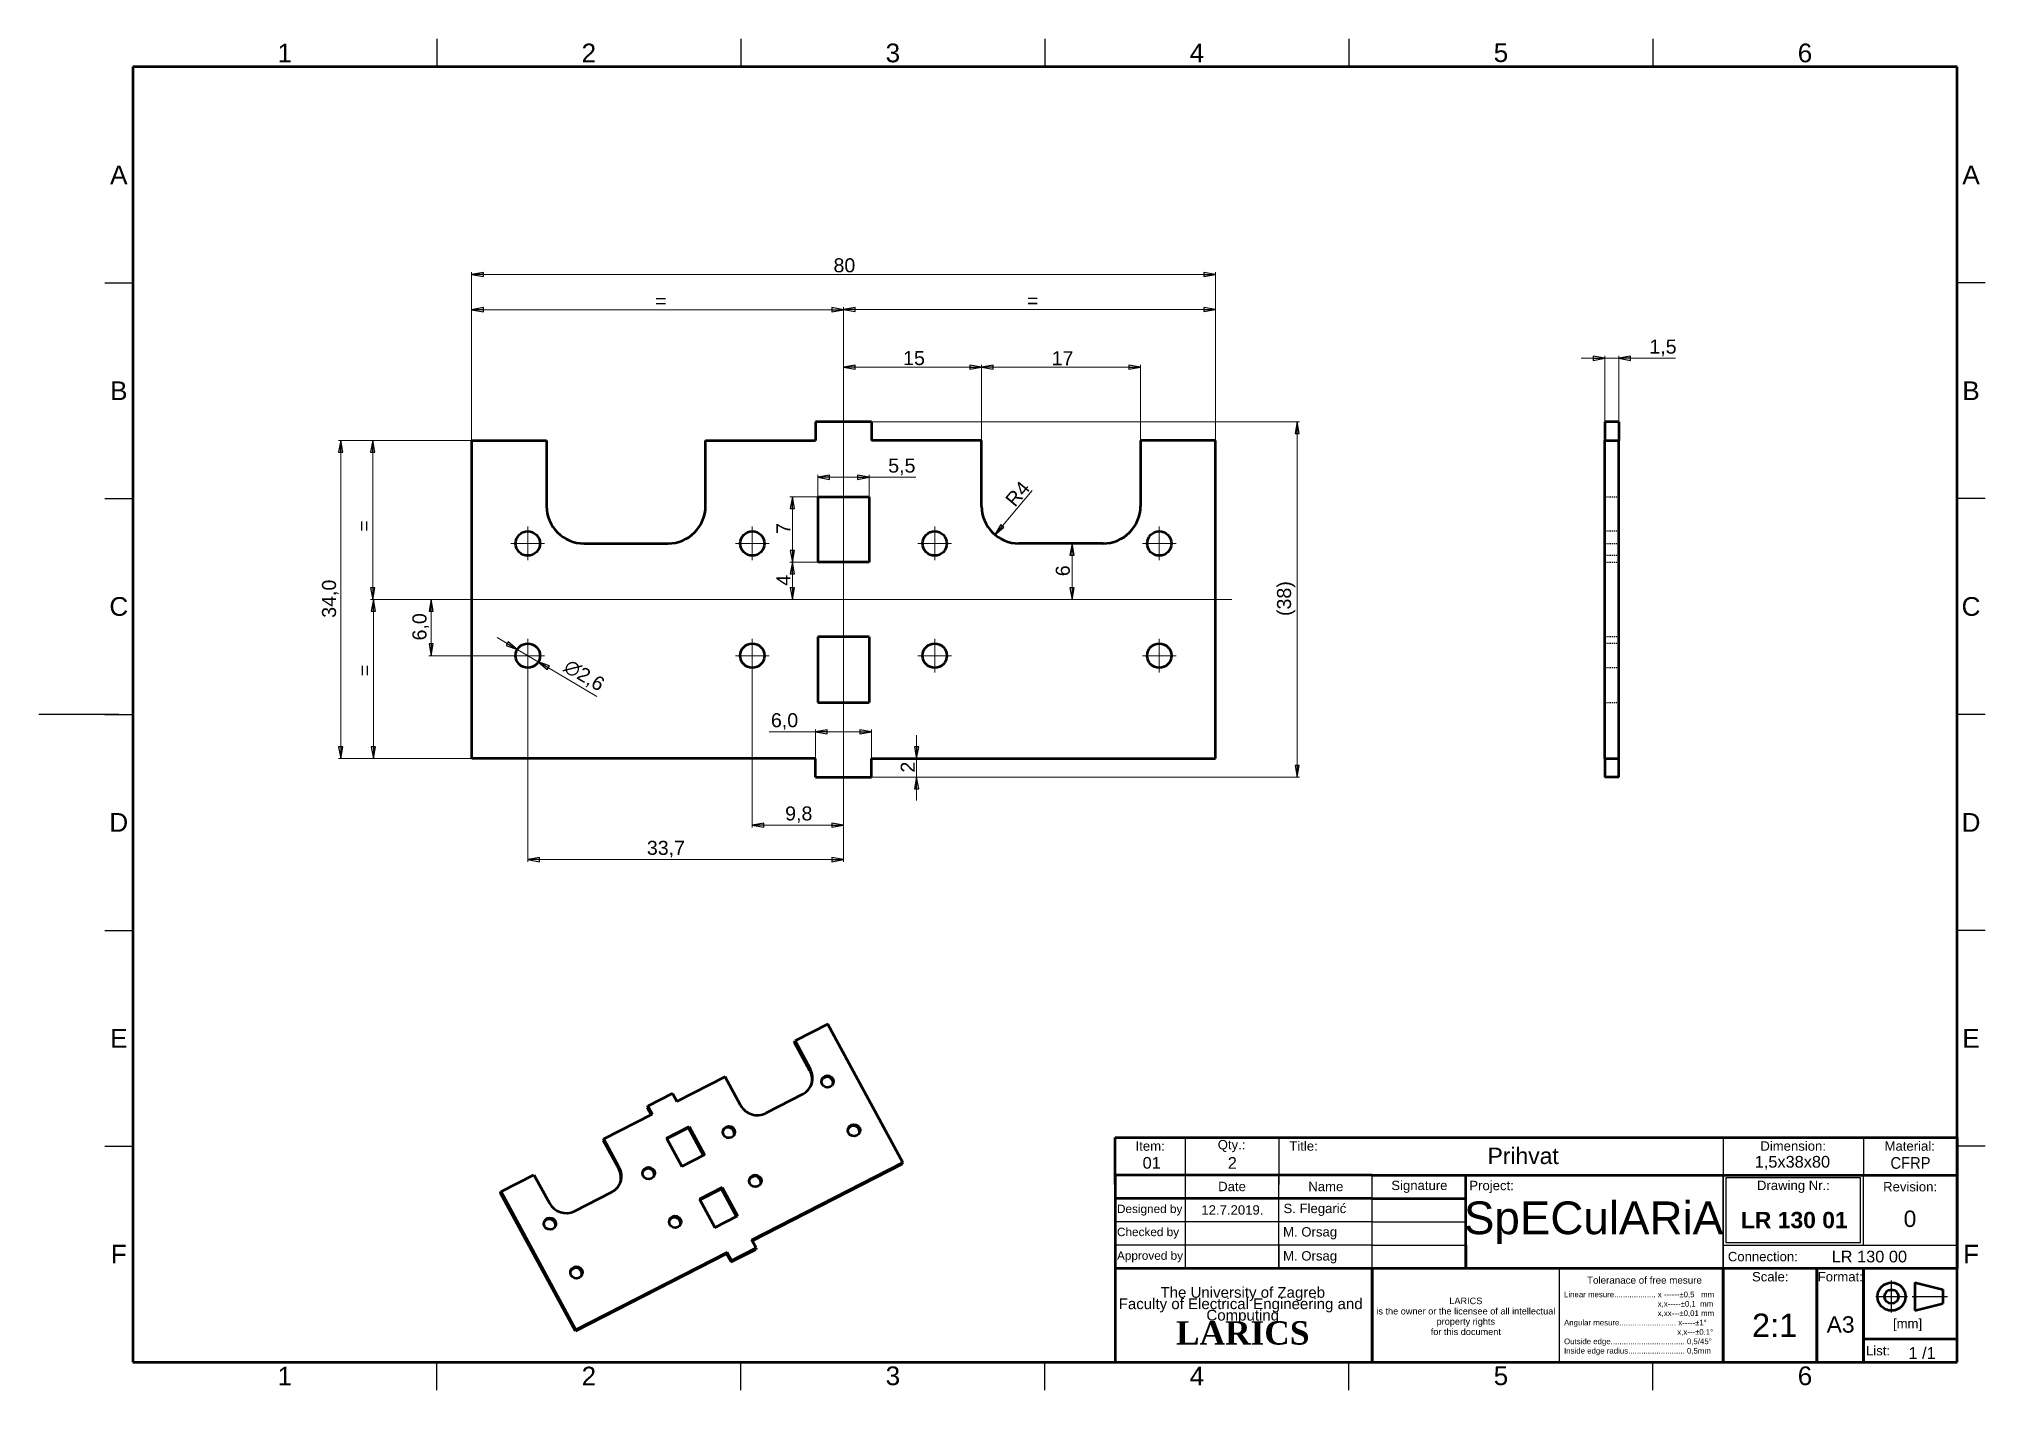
# Model space of a CAD drawing. Header units: millimetres. Extents: x 0 to 208, y 2 to 146.
import ezdxf
from ezdxf.enums import TextEntityAlignment as Align

# ---------------------------------------------------------------- set-up
doc = ezdxf.new("R2010")
doc.units = ezdxf.units.MM
doc.header["$LTSCALE"] = 0.5
doc.linetypes.add('CHAIN', pattern=[0.3543, 0.2362, -0.0295, 0.0591, -0.0295])
doc.linetypes.add('DASHED', pattern=[0.2068, 0.1655, -0.0413])
for name, color, linetype, lineweight in [('Center Mark(INTECO)', 7, 'CHAIN', 18), ('Centerline(INTECO)', 7, 'CHAIN', 18), ('Dimensions(INTECO)', 7, 'Continuous', 25), ('Hidden Edges(INTECO)', 7, 'DASHED', 25), ('Sketch Geometry(INTECO)', 7, 'Continuous', 50), ('Symbols(INTECO)', 7, 'Continuous', 18)]:
    doc.layers.add(name, color=color, linetype=linetype, lineweight=lineweight)
doc.layers.add('Visible Edges(INTECO)', color=7, linetype='Continuous', lineweight=50, true_color=0x262659)
doc.styles.add('Current-ISO-INTECO', font='arial.ttf')
doc.styles.add('Current-ISO-INTECODimensionsText', font='arial.ttf')
doc.styles.add('Text Style101', font='arial.ttf')
doc.styles.add('Text Style102', font='arialbd.ttf')
doc.styles.add('Text Style108', font='arial.ttf', dxfattribs={"width": 0.9})
doc.styles.add('Text Style40', font='arial.ttf')
doc.styles.add('Text Style77', font='arial.ttf')
doc.styles.add('Text Style81', font='arial.ttf')
doc.dimstyles.new('ISO - INTECO', dxfattribs={"dimscale": 0.5, "dimtxt": 3, "dimasz": 2.5, "dimexe": 0.5, "dimexo": 0, "dimgap": 0.4, "dimtad": 1, "dimrnd": 1e-08, "dimzin": 0, "dimtxsty": 'Current-ISO-INTECODimensionsText', "dimblk": 'Filled-3', "dimcen": 0.09, "dimdle": 7, "dimclrd": 7, "dimclre": 7, "dimclrt": 7, "dimadec": 1, "dimazin": 0, "dimtfac": 0.666667, "dimtmove": 0, "dimatfit": 3, "dimfxl": 1, "dimtolj": 1, "dimlwd": 15, "dimlwe": 15, "dimarcsym": 0})

msp = doc.modelspace()

# ---------------------------------------------------------------- blocks, each defined once
blk = doc.blocks.new('Borders INTECO Okvir')
at = {"layer": 'Sketch Geometry(INTECO)', "lineweight": 25}
for p, q in [((85, 293), (85, 287)), ((150, 293), (150, 287)), ((215, 293), (215, 287)), ((280, 293), (280, 287)), ((345, 293), (345, 287)), ((14, 240.83), (20, 240.83)), ((416, 240.83), (410, 240.83)), ((14, 194.67), (20, 194.67)), ((416, 194.67), (410, 194.67)), ((17, 148.5), (-0.07, 148.5)), ((14, 148.5), (20, 148.5)), ((416, 148.5), (410, 148.5)), ((14, 102.33), (20, 102.33)), ((416, 102.33), (410, 102.33)), ((14, 56.17), (20, 56.17)), ((416, 56.17), (410, 56.17)), ((85, 4), (85, 10)), ((150, 4), (150, 10)), ((215, 4), (215, 10)), ((280, 4), (280, 10)), ((345, 4), (345, 10))]:
    blk.add_line(p, q, dxfattribs=at)
at = {"layer": 'Sketch Geometry(INTECO)'}
for p, q in [((410, 287), (20, 287)), ((20, 287), (20, 10)), ((410, 10), (410, 287)), ((20, 10), (410, 10))]:
    blk.add_line(p, q, dxfattribs=at)
at = {"layer": 'Symbols(INTECO)', "color": 7, "char_height": 4, "style": 'Current-ISO-INTECO'}
for s, insert, attachment_point in [('\\fArial|b0|i0;\\H4.0000;1', (52.5, 292), 2), ('\\fArial|b0|i0;\\H4.0000;2', (117.5, 292), 2), ('\\fArial|b0|i0;\\H4.0000;3', (182.5, 292), 2), ('\\fArial|b0|i0;\\H4.0000;4', (247.5, 292), 2), ('\\fArial|b0|i0;\\H4.0000;5', (312.5, 292.05), 2), ('\\fArial|b0|i0;\\H4.0000;6', (377.5, 292), 2), ('\\fArial|b0|i0;\\H4.0000;A', (17, 263.92), 5), ('\\fArial|b0|i0;\\H4.0000;A', (413, 263.92), 5), ('\\fArial|b0|i0;\\H4.0000;B', (17, 217.75), 5), ('\\fArial|b0|i0;\\H4.0000;B', (413, 217.75), 5), ('\\fArial|b0|i0;\\H4.0000;C', (17, 171.58), 5), ('\\fArial|b0|i0;\\H4.0000;C', (413, 171.58), 5), ('\\fArial|b0|i0;\\H4.0000;D', (17, 125.42), 5), ('\\fArial|b0|i0;\\H4.0000;D', (413, 125.42), 5), ('\\fArial|b0|i0;\\H4.0000;E', (17, 79.25), 5), ('\\fArial|b0|i0;\\H4.0000;E', (413, 79.25), 5), ('\\fArial|b0|i0;\\H4.0000;F', (17, 33.08), 5), ('\\fArial|b0|i0;\\H4.0000;F', (413, 33.08), 5), ('\\fArial|b0|i0;\\H4.0000;1', (52.5, 5), 8), ('\\fArial|b0|i0;\\H4.0000;2', (117.5, 5), 8), ('\\fArial|b0|i0;\\H4.0000;3', (182.5, 5), 8), ('\\fArial|b0|i0;\\H4.0000;4', (247.5, 5), 8), ('\\fArial|b0|i0;\\H4.0000;5', (312.5, 5), 8), ('\\fArial|b0|i0;\\H4.0000;6', (377.5, 5), 8)]:
    blk.add_mtext(s, dxfattribs=dict(at, insert=insert, attachment_point=attachment_point))
blk = doc.blocks.new('Title Blocks LARICS Radionicka EN')
at = {"layer": 'Sketch Geometry(INTECO)'}
for p, q in [((9.74, 57.81), (9.74, 67.81)), ((9.74, 67.81), (24.74, 67.81)), ((24.74, 67.81), (44.74, 67.81)), ((44.74, 67.81), (139.74, 67.81)), ((139.74, 67.81), (169.74, 67.81)), ((169.74, 67.81), (189.74, 67.81)), ((189.74, 67.81), (189.74, 59.81)), ((9.74, 59.81), (9.74, 54.81)), ((24.74, 59.81), (9.74, 59.81)), ((44.74, 59.81), (24.74, 59.81)), ((64.74, 59.81), (44.74, 59.81)), ((64.74, 59.81), (84.74, 59.81)), ((84.74, 39.81), (84.74, 59.81)), ((84.74, 59.81), (139.74, 59.81)), ((139.74, 59.81), (189.74, 59.81)), ((189.74, 59.81), (189.74, 39.81)), ((9.74, 54.81), (9.74, 49.81)), ((24.74, 54.81), (9.74, 54.81)), ((44.74, 54.81), (24.74, 54.81)), ((64.74, 54.81), (44.74, 54.81)), ((64.74, 54.81), (84.74, 54.81)), ((9.74, 49.81), (9.74, 44.81)), ((9.74, 44.81), (9.74, 39.81)), ((84.74, 44.81), (84.74, 39.81)), ((64.74, 39.81), (9.74, 39.81)), ((9.74, 39.81), (9.74, 19.81)), ((64.74, 19.81), (64.74, 39.81)), ((139.74, 39.81), (64.74, 39.81)), ((64.74, 39.81), (64.74, 19.81)), ((139.74, 39.81), (84.74, 39.81)), ((139.74, 19.81), (139.74, 39.81)), ((159.74, 39.81), (139.74, 39.81)), ((139.74, 39.81), (139.74, 19.81)), ((189.74, 39.81), (139.74, 39.81)), ((159.74, 19.81), (159.74, 39.81)), ((169.74, 39.81), (159.74, 39.81)), ((159.74, 39.81), (159.74, 19.81)), ((169.74, 19.81), (169.74, 39.81)), ((189.74, 39.81), (169.74, 39.81)), ((169.74, 39.81), (169.74, 19.81)), ((189.74, 19.81), (189.74, 39.81)), ((180.74, 36.81), (180.74, 30.81)), ((180.74, 36.81), (186.74, 35.31)), ((186.74, 35.31), (186.74, 32.31)), ((180.74, 30.81), (186.74, 32.31)), ((169.74, 24.81), (189.74, 24.81)), ((9.74, 19.81), (64.74, 19.81)), ((64.74, 19.81), (139.74, 19.81)), ((139.74, 19.81), (159.74, 19.81)), ((159.74, 19.81), (169.74, 19.81)), ((169.74, 19.81), (189.74, 19.81))]:
    blk.add_line(p, q, dxfattribs=at)
at = {"layer": 'Sketch Geometry(INTECO)', "lineweight": 25}
for p, q in [((24.74, 67.81), (24.74, 57.8)), ((44.74, 67.81), (44.74, 57.8)), ((139.74, 67.81), (139.74, 59.81)), ((169.74, 67.81), (169.74, 59.81)), ((24.74, 59.81), (24.74, 54.81)), ((44.74, 54.81), (44.74, 59.81)), ((64.74, 54.81), (64.74, 59.81)), ((139.74, 59.81), (139.74, 39.81)), ((139.74, 39.81), (139.74, 59.81)), ((169.14, 59.21), (140.34, 59.21)), ((140.34, 59.21), (140.34, 45.41)), ((169.14, 45.41), (169.14, 59.21)), ((169.74, 44.81), (169.74, 59.81)), ((24.74, 54.81), (24.74, 49.81)), ((44.74, 49.81), (44.74, 54.81)), ((64.74, 49.81), (64.74, 54.81)), ((24.74, 49.81), (9.74, 49.81)), ((24.74, 49.81), (24.74, 44.81)), ((44.74, 49.81), (24.74, 49.81)), ((44.74, 44.81), (44.74, 49.81)), ((64.74, 49.81), (44.74, 49.81)), ((64.74, 44.81), (64.74, 49.81)), ((64.74, 49.81), (84.74, 49.81)), ((24.74, 44.81), (9.74, 44.81)), ((44.74, 44.81), (24.74, 44.81)), ((24.74, 44.81), (24.74, 39.81)), ((44.74, 39.81), (44.74, 44.81)), ((64.74, 44.81), (44.74, 44.81)), ((44.74, 44.81), (44.74, 39.81)), ((64.74, 39.81), (64.74, 44.81)), ((64.74, 44.81), (84.74, 44.81)), ((139.74, 44.81), (189.74, 44.81)), ((140.34, 45.41), (169.14, 45.41)), ((104.74, 19.81), (104.74, 39.81))]:
    blk.add_line(p, q, dxfattribs=at)
at = {"layer": 'Sketch Geometry(INTECO)', "linetype": 'Continuous', "lineweight": 25}
for p, q in [((172.36, 33.81), (179.15, 33.81)), ((175.74, 30.4), (175.74, 37.25)), ((180.18, 33.81), (187.72, 33.81))]:
    blk.add_line(p, q, dxfattribs=at)
at = {"layer": 'Sketch Geometry(INTECO)'}
for radius in [3, 1.5]:
    blk.add_circle((175.74, 33.81), radius, dxfattribs=at)
at = {"layer": 'Symbols(INTECO)', "color": 7, "style": 'Current-ISO-INTECO'}
for s, insert, char_height, width, attachment_point in [('Item:', (17.24, 66), 2.007, 15.1495, 5), ('Qty.:', (34.65, 66), 2.007, 19.3631, 5), ('Dimension:', (154.71, 66), 2.007, 28.4296, 5), ('Material:', (179.63, 66), 2.007, 18.4679, 5), ('Date', (34.75, 57.35), 2.007, 20.0481, 5), ('Name', (54.8, 57.35), 2.007, 20.0481, 5), ('Signature', (74.8, 57.3), 2.007, 20.1445, 5), ('Project:', (85.48, 57.27), 2.007, 16.0912, 4), ('Drawing Nr.:', (154.77, 57.3), 2.0066, 29.9734, 5), ('Revision:', (179.71, 57.3), 2.007, 19.8632, 5), ('\\fArial|b0|i0;\\H1.8000;Designed by', (10.15, 52.31), 1.8, 14.8433, 4), ('\\fArial|b0|i0;\\H1.8000;Checked by', (10.15, 47.37), 1.8, 14.8433, 4), ('\\fArial|b0|i0;\\H1.8000;Approved by', (10.15, 42.31), 1.8, 14.8433, 4), ('Connection:', (140.75, 42.36), 2.0066, 16.7091, 4), ('\\fArial|b0|i0;\\H1.5000;Toleranace of free mesure', (122.92, 37.31), 1.5, 44.5938, 5), ('Scale:', (149.81, 39.07), 2.007, 19.68, 2), ('Format:', (164.79, 39.07), 2.007, 9.8587, 2), ('[mm]', (176.05, 29.06), 2.007, 6.2278, 1), ('List:', (170.28, 22.23), 2.007, 5.4215, 4)]:
    blk.add_mtext(s, dxfattribs=dict(at, insert=insert, char_height=char_height, width=width, attachment_point=attachment_point))
at = {"layer": 'Symbols(INTECO)', "color": 7, "insert": (50.03, 66), "char_height": 2.007, "attachment_point": 5, "style": 'Current-ISO-INTECO'}
blk.add_mtext('Title:', dxfattribs=at)
at = {"layer": 'Symbols(INTECO)', "color": 7, "style": 'Current-ISO-INTECO'}
for s, insert, char_height, width, attachment_point, line_spacing_factor in [('{\\H1.14622x;The University of Zagreb\\PFaculty of Electrical Engineering and \\H1.56004x; \\H0.64101x;Computing\\H1.639x; \\H0.66318x;\\P\\fGeorgia|b1|i0|c0|p18;\\H2x;LARICS\\H1.30482x; }', (37.04, 29.67), 2.0066, 54.7763, 5, 0.635947), ('\\fArial|b0|i0;\\H1.4000;LARICS\\Pis the owner or the licensee of all intellectual property rights\\Pfor this document', (84.73, 29.58), 1.4, 40.0328, 5, 0.944222), ('\\fArial|b0|i0;\\H1.2000;Linear mesure................... x ------\\fAIGDT|b0|i0;\\H1.2000;`\\fArial|b0|i0;\\H1.2000;0,5   mm\\P                                           x,x-----\\fAIGDT|b0|i0;\\H1.2000;`\\fArial|b0|i0;\\H1.2000;0,1  mm\\P                                           x,xx---\\fAIGDT|b0|i0;\\H1.2000;`\\fArial|b0|i0;\\H1.2000;0,01 mm\\PAngular mesure.......................... x-----\\fAIGDT|b0|i0;\\H1.2000;`\\fArial|b0|i0;\\H1.2000;1\\fAIGDT|b0|i0;\\H1.2000;~\\P\\fArial|b0|i0;\\H1.2000;                                                    x,x---\\fAIGDT|b0|i0;\\H1.2000;`\\fArial|b0|i0;\\H1.2000;0.1\\fAIGDT|b0|i0;\\H1.2000;~\\P\\fArial|b0|i0;\\H1.2000;Outside edge.................................. 0,5/45\\fAIGDT|b0|i0;\\H1.2000;~\\P\\fArial|b0|i0;\\H1.2000;Inside edge radius.......................... 0,5mm', (105.73, 28.07), 1.2, 34.7556, 4, 1.0033), ('\\fArial|b0|i0;\\H2.5000;1 /1 ', (182.27, 21.73), 2.5, 16.21, 5, 0.708166)]:
    blk.add_mtext(s, dxfattribs=dict(at, insert=insert, char_height=char_height, width=width, attachment_point=attachment_point, line_spacing_factor=line_spacing_factor))
at = {"layer": 'Symbols(INTECO)', "color": 7}
for tag, p, height, style in [('Pozicija_001', (15.63, 61.17), 2.5, 'Text Style77'), ('Komada_001', (33.84, 61.15), 2.5, 'Text Style77'), ('TITLE_001', (89.38, 62.16), 3.5, 'Text Style40'), ('Gabariti_001', (146.49, 61.4), 2.5, 'Text Style77'), ('PROJECT_001', (84.32, 47.16), 7, 'Text Style101'), ('CREATION_DATE_001', (28.19, 51.34), 2.01, 'Current-ISO-INTECO'), ('AUTHOR_001', (45.75, 51.67), 2.01, 'Current-ISO-INTECO'), ('PART_NUMBER_001', (143.54, 48.44), 3.5, 'Text Style102'), ('REVISION_NUMBER_001', (178.33, 48.7), 3.5, 'Text Style40'), ('CHECKED_BY_001', (45.66, 46.66), 2.01, 'Current-ISO-INTECO'), ('ENG_APPROVED_BY_001', (45.66, 41.52), 2.01, 'Current-ISO-INTECO'), ('Veza_sa_001', (162.94, 41.13), 2.5, 'Text Style77'), ('<Mjerilo>_001', (145.9, 25.18), 5, 'Text Style81'), ('Sheet_Size_001', (161.87, 26.1), 3.5, 'Text Style40')]:
    blk.add_attdef(tag, p, '', height=height, dxfattribs=dict(at, style=style))
at = {"layer": 'Symbols(INTECO)', "color": 7, "style": 'Text Style108', "width": 0.9}
blk.add_attdef('MATERIAL_001', (175.52, 61.15), '', height=2.5, dxfattribs=at)
at = {"layer": 'Symbols(INTECO)', "color": 7, "style": 'Current-ISO-INTECO'}
for tag, p in [('CHECKED_DATE', (34.71, 47.3)), ('ENG_APPROVAL_DATE', (34.77, 42.34))]:
    blk.add_attdef(tag, text='', height=2.01, dxfattribs=at).set_placement(p, align=Align.MIDDLE_CENTER)
blk = doc.blocks.new('Filled-3')
at = {"color": 0}
for p, q in [((0, 0), (-1, 0.18)), ((-1, 0.18), (-1, -0.18)), ((-1, 0), (0, 0)), ((-1, -0.18), (0, 0))]:
    blk.add_line(p, q, dxfattribs=at)
at = {"color": 0, "flags": 128}
blk.add_lwpolyline([(-1, -0.18), (0, 0), (-1, 0.18), (-1, -0.18)], dxfattribs=at)
at = {"color": 0}
blk.add_solid([(-1, -0.18), (0, 0), (-1, 0.18), (-1, -0.18)], dxfattribs=at)
blk = doc.blocks.new('*D25')
at = {"layer": 'Defpoints', "color": 0, "linetype": 'Continuous', "transparency": 16777216}
for p in [(76.22, 78.74), (85.97, 65.96), (76.22, 62.41)]:
    blk.add_point(p, dxfattribs=at)
at = {"layer": 'Dimensions(INTECO)', "color": 7, "linetype": 'Continuous', "lineweight": 15, "transparency": 16777216}
for p, q in [((76.22, 78.74), (76.22, 62.16)), ((85.97, 65.96), (85.97, 62.16)), ((84.72, 62.41), (77.47, 62.41))]:
    blk.add_line(p, q, dxfattribs=at)
at = {"layer": 'Dimensions(INTECO)', "color": 7, "linetype": 'Continuous', "lineweight": 15, "transparency": 16777216, "xscale": 1.25, "yscale": 1.25, "zscale": 1.25, "rotation": 180}
blk.add_blockref('Filled-3', (76.22, 62.41), dxfattribs=at)
at = {"layer": 'Dimensions(INTECO)', "color": 7, "linetype": 'Continuous', "lineweight": 15, "transparency": 16777216, "xscale": 1.25, "yscale": 1.25, "zscale": 1.25}
blk.add_blockref('Filled-3', (85.97, 62.41), dxfattribs=at)
at = {"layer": 'Dimensions(INTECO)', "color": 7, "linetype": 'Continuous', "lineweight": 18, "transparency": 16777216, "insert": (79.73, 64.42), "char_height": 1.5, "attachment_point": 1, "style": 'Current-ISO-INTECODimensionsText'}
blk.add_mtext('\\A1;9,8', dxfattribs=at)
blk = doc.blocks.new('*D26')
at = {"layer": 'Defpoints', "color": 0, "linetype": 'Continuous', "transparency": 16777216}
for p in [(52.22, 81.84), (85.97, 65.96), (52.22, 58.73)]:
    blk.add_point(p, dxfattribs=at)
at = {"layer": 'Dimensions(INTECO)', "color": 7, "linetype": 'Continuous', "lineweight": 15, "transparency": 16777216}
for p, q in [((52.22, 81.84), (52.22, 58.48)), ((85.97, 65.96), (85.97, 58.48)), ((84.72, 58.73), (53.47, 58.73))]:
    blk.add_line(p, q, dxfattribs=at)
at = {"layer": 'Dimensions(INTECO)', "color": 7, "linetype": 'Continuous', "lineweight": 15, "transparency": 16777216, "xscale": 1.25, "yscale": 1.25, "zscale": 1.25, "rotation": 180}
blk.add_blockref('Filled-3', (52.22, 58.73), dxfattribs=at)
at = {"layer": 'Dimensions(INTECO)', "color": 7, "linetype": 'Continuous', "lineweight": 15, "transparency": 16777216, "xscale": 1.25, "yscale": 1.25, "zscale": 1.25}
blk.add_blockref('Filled-3', (85.97, 58.73), dxfattribs=at)
at = {"layer": 'Dimensions(INTECO)', "color": 7, "linetype": 'Continuous', "lineweight": 18, "transparency": 16777216, "insert": (64.95, 60.74), "char_height": 1.5, "attachment_point": 1, "style": 'Current-ISO-INTECODimensionsText'}
blk.add_mtext('\\A1;33,7', dxfattribs=at)
blk = doc.blocks.new('*D27')
at = {"layer": 'Defpoints', "color": 0, "linetype": 'Continuous', "transparency": 16777216}
for p in [(44.6, 86.54), (41.89, 80.54), (50.92, 80.54)]:
    blk.add_point(p, dxfattribs=at)
at = {"layer": 'Dimensions(INTECO)', "color": 7, "linetype": 'Continuous', "lineweight": 15, "transparency": 16777216}
for p, q in [((44.6, 86.54), (41.64, 86.54)), ((41.89, 85.29), (41.89, 81.79)), ((50.92, 80.54), (41.64, 80.54))]:
    blk.add_line(p, q, dxfattribs=at)
at = {"layer": 'Dimensions(INTECO)', "color": 7, "linetype": 'Continuous', "lineweight": 15, "transparency": 16777216, "xscale": 1.25, "yscale": 1.25, "zscale": 1.25}
for p, rotation in [((41.89, 86.54), 90), ((41.89, 80.54), 270)]:
    blk.add_blockref('Filled-3', p, dxfattribs=dict(at, rotation=rotation))
at = {"layer": 'Dimensions(INTECO)', "color": 7, "linetype": 'Continuous', "lineweight": 18, "transparency": 16777216, "insert": (39.89, 82.17), "char_height": 1.5, "attachment_point": 1, "rotation": 90, "style": 'Current-ISO-INTECODimensionsText'}
blk.add_mtext('\\A1;6,0', dxfattribs=at)
blk = doc.blocks.new('*D28')
at = {"layer": 'Defpoints', "color": 0, "linetype": 'Continuous', "transparency": 16777216}
for p in [(100.72, 111.39), (85.97, 106.69), (100.72, 103.54)]:
    blk.add_point(p, dxfattribs=at)
at = {"layer": 'Dimensions(INTECO)', "color": 7, "linetype": 'Continuous', "lineweight": 15, "transparency": 16777216}
for p, q in [((85.97, 106.69), (85.97, 111.64)), ((87.22, 111.39), (99.47, 111.39)), ((100.72, 103.54), (100.72, 111.64))]:
    blk.add_line(p, q, dxfattribs=at)
at = {"layer": 'Dimensions(INTECO)', "color": 7, "linetype": 'Continuous', "lineweight": 15, "transparency": 16777216, "xscale": 1.25, "yscale": 1.25, "zscale": 1.25, "rotation": 180}
blk.add_blockref('Filled-3', (85.97, 111.39), dxfattribs=at)
at = {"layer": 'Dimensions(INTECO)', "color": 7, "linetype": 'Continuous', "lineweight": 15, "transparency": 16777216, "xscale": 1.25, "yscale": 1.25, "zscale": 1.25}
blk.add_blockref('Filled-3', (100.72, 111.39), dxfattribs=at)
at = {"layer": 'Dimensions(INTECO)', "color": 7, "linetype": 'Continuous', "lineweight": 18, "transparency": 16777216, "insert": (92.34, 113.12), "char_height": 1.5, "attachment_point": 1, "style": 'Current-ISO-INTECODimensionsText'}
blk.add_mtext('\\A1;15', dxfattribs=at)
blk = doc.blocks.new('*D29')
at = {"layer": 'Defpoints', "color": 0, "linetype": 'Continuous', "transparency": 16777216}
for p in [(117.72, 111.39), (100.72, 103.54), (117.72, 103.54)]:
    blk.add_point(p, dxfattribs=at)
at = {"layer": 'Dimensions(INTECO)', "color": 7, "linetype": 'Continuous', "lineweight": 15, "transparency": 16777216}
for p, q in [((100.72, 103.54), (100.72, 111.64)), ((101.97, 111.39), (116.47, 111.39)), ((117.72, 103.54), (117.72, 111.64))]:
    blk.add_line(p, q, dxfattribs=at)
at = {"layer": 'Dimensions(INTECO)', "color": 7, "linetype": 'Continuous', "lineweight": 15, "transparency": 16777216, "xscale": 1.25, "yscale": 1.25, "zscale": 1.25, "rotation": 180}
blk.add_blockref('Filled-3', (100.72, 111.39), dxfattribs=at)
at = {"layer": 'Dimensions(INTECO)', "color": 7, "linetype": 'Continuous', "lineweight": 15, "transparency": 16777216, "xscale": 1.25, "yscale": 1.25, "zscale": 1.25}
blk.add_blockref('Filled-3', (117.72, 111.39), dxfattribs=at)
at = {"layer": 'Dimensions(INTECO)', "color": 7, "linetype": 'Continuous', "lineweight": 18, "transparency": 16777216, "insert": (108.22, 113.1), "char_height": 1.5, "attachment_point": 1, "style": 'Current-ISO-INTECODimensionsText'}
blk.add_mtext('\\A1;17', dxfattribs=at)
blk = doc.blocks.new('*D30')
at = {"layer": 'Defpoints', "color": 0, "linetype": 'Continuous', "transparency": 16777216}
for p in [(109.22, 92.54), (110.4, 92.54), (110.4, 86.54)]:
    blk.add_point(p, dxfattribs=at)
at = {"layer": 'Dimensions(INTECO)', "color": 7, "linetype": 'Continuous', "lineweight": 15, "transparency": 16777216}
blk.add_line((110.4, 87.79), (110.4, 91.29), dxfattribs=at)
at = {"layer": 'Dimensions(INTECO)', "color": 7, "linetype": 'Continuous', "lineweight": 15, "transparency": 16777216, "xscale": 1.25, "yscale": 1.25, "zscale": 1.25}
for p, rotation in [((110.4, 92.54), 90), ((110.4, 86.54), 270)]:
    blk.add_blockref('Filled-3', p, dxfattribs=dict(at, rotation=rotation))
at = {"layer": 'Dimensions(INTECO)', "color": 7, "linetype": 'Continuous', "lineweight": 18, "transparency": 16777216, "insert": (108.66, 89.04), "char_height": 1.5, "attachment_point": 1, "rotation": 90, "style": 'Current-ISO-INTECODimensionsText'}
blk.add_mtext('\\A1;6', dxfattribs=at)
blk = doc.blocks.new('*D31')
at = {"layer": 'Defpoints', "color": 0, "linetype": 'Continuous', "transparency": 16777216}
for p in [(80.5, 90.54), (83.22, 90.54), (80.5, 86.54)]:
    blk.add_point(p, dxfattribs=at)
at = {"layer": 'Dimensions(INTECO)', "color": 7, "linetype": 'Continuous', "lineweight": 15, "transparency": 16777216}
for p, q in [((83.22, 90.54), (80.25, 90.54)), ((80.5, 87.79), (80.5, 89.29))]:
    blk.add_line(p, q, dxfattribs=at)
at = {"layer": 'Dimensions(INTECO)', "color": 7, "linetype": 'Continuous', "lineweight": 15, "transparency": 16777216, "xscale": 1.25, "yscale": 1.25, "zscale": 1.25}
for p, rotation in [((80.5, 90.54), 90), ((80.5, 86.54), 270)]:
    blk.add_blockref('Filled-3', p, dxfattribs=dict(at, rotation=rotation))
at = {"layer": 'Dimensions(INTECO)', "color": 7, "linetype": 'Continuous', "lineweight": 18, "transparency": 16777216, "insert": (78.8, 88.02), "char_height": 1.5, "attachment_point": 1, "rotation": 90, "style": 'Current-ISO-INTECODimensionsText'}
blk.add_mtext('\\A1;4', dxfattribs=at)
blk = doc.blocks.new('*D32')
at = {"layer": 'Defpoints', "color": 0, "linetype": 'Continuous', "transparency": 16777216}
for p in [(83.22, 97.54), (80.5, 90.54), (83.22, 90.54)]:
    blk.add_point(p, dxfattribs=at)
at = {"layer": 'Dimensions(INTECO)', "color": 7, "linetype": 'Continuous', "lineweight": 15, "transparency": 16777216}
for p, q in [((83.22, 97.54), (80.25, 97.54)), ((80.5, 96.29), (80.5, 91.79)), ((83.22, 90.54), (80.25, 90.54))]:
    blk.add_line(p, q, dxfattribs=at)
at = {"layer": 'Dimensions(INTECO)', "color": 7, "linetype": 'Continuous', "lineweight": 15, "transparency": 16777216, "xscale": 1.25, "yscale": 1.25, "zscale": 1.25}
for p, rotation in [((80.5, 97.54), 90), ((80.5, 90.54), 270)]:
    blk.add_blockref('Filled-3', p, dxfattribs=dict(at, rotation=rotation))
at = {"layer": 'Dimensions(INTECO)', "color": 7, "linetype": 'Continuous', "lineweight": 18, "transparency": 16777216, "insert": (78.8, 93.55), "char_height": 1.5, "attachment_point": 1, "rotation": 90, "style": 'Current-ISO-INTECODimensionsText'}
blk.add_mtext('\\A1;7', dxfattribs=at)
blk = doc.blocks.new('*D33')
at = {"layer": 'Defpoints', "color": 0, "linetype": 'Continuous', "transparency": 16777216}
for p in [(88.72, 99.62), (83.22, 97.54), (88.72, 97.54)]:
    blk.add_point(p, dxfattribs=at)
at = {"layer": 'Dimensions(INTECO)', "color": 7, "linetype": 'Continuous', "lineweight": 15, "transparency": 16777216}
for p, q in [((83.22, 97.54), (83.22, 99.87)), ((88.72, 97.54), (88.72, 99.87)), ((84.47, 99.62), (87.47, 99.62)), ((88.72, 99.62), (93.69, 99.62))]:
    blk.add_line(p, q, dxfattribs=at)
at = {"layer": 'Dimensions(INTECO)', "color": 7, "linetype": 'Continuous', "lineweight": 15, "transparency": 16777216, "xscale": 1.25, "yscale": 1.25, "zscale": 1.25, "rotation": 180}
blk.add_blockref('Filled-3', (83.22, 99.62), dxfattribs=at)
at = {"layer": 'Dimensions(INTECO)', "color": 7, "linetype": 'Continuous', "lineweight": 15, "transparency": 16777216, "xscale": 1.25, "yscale": 1.25, "zscale": 1.25}
blk.add_blockref('Filled-3', (88.72, 99.62), dxfattribs=at)
at = {"layer": 'Dimensions(INTECO)', "color": 7, "linetype": 'Continuous', "lineweight": 18, "transparency": 16777216, "insert": (90.75, 101.62), "char_height": 1.5, "attachment_point": 1, "style": 'Current-ISO-INTECODimensionsText'}
blk.add_mtext('\\A1;5,5', dxfattribs=at)
blk = doc.blocks.new('*D34')
at = {"layer": 'Defpoints', "color": 0, "linetype": 'Continuous', "transparency": 16777216}
for p in [(88.97, 72.39), (82.97, 69.54), (88.97, 69.54)]:
    blk.add_point(p, dxfattribs=at)
at = {"layer": 'Dimensions(INTECO)', "color": 7, "linetype": 'Continuous', "lineweight": 15, "transparency": 16777216}
for p, q in [((82.97, 72.39), (78.01, 72.39)), ((82.97, 69.54), (82.97, 72.64)), ((87.72, 72.39), (84.22, 72.39)), ((88.97, 69.54), (88.97, 72.64))]:
    blk.add_line(p, q, dxfattribs=at)
at = {"layer": 'Dimensions(INTECO)', "color": 7, "linetype": 'Continuous', "lineweight": 15, "transparency": 16777216, "xscale": 1.25, "yscale": 1.25, "zscale": 1.25, "rotation": 180}
blk.add_blockref('Filled-3', (82.97, 72.39), dxfattribs=at)
at = {"layer": 'Dimensions(INTECO)', "color": 7, "linetype": 'Continuous', "lineweight": 15, "transparency": 16777216, "xscale": 1.25, "yscale": 1.25, "zscale": 1.25}
blk.add_blockref('Filled-3', (88.97, 72.39), dxfattribs=at)
at = {"layer": 'Dimensions(INTECO)', "color": 7, "linetype": 'Continuous', "lineweight": 18, "transparency": 16777216, "insert": (78.21, 74.39), "char_height": 1.5, "attachment_point": 1, "style": 'Current-ISO-INTECODimensionsText'}
blk.add_mtext('\\A1;6,0', dxfattribs=at)
blk = doc.blocks.new('*D35')
at = {"layer": 'Defpoints', "color": 0, "linetype": 'Continuous', "transparency": 16777216}
for p in [(93.79, 69.54), (88.97, 67.54), (93.79, 67.54)]:
    blk.add_point(p, dxfattribs=at)
at = {"layer": 'Dimensions(INTECO)', "color": 7, "linetype": 'Continuous', "lineweight": 15, "transparency": 16777216}
for p, q in [((93.79, 70.79), (93.79, 72.04)), ((93.79, 69.54), (93.79, 67.54)), ((88.97, 67.54), (94.04, 67.54)), ((93.79, 66.29), (93.79, 65.04))]:
    blk.add_line(p, q, dxfattribs=at)
at = {"layer": 'Dimensions(INTECO)', "color": 7, "linetype": 'Continuous', "lineweight": 15, "transparency": 16777216, "xscale": 1.25, "yscale": 1.25, "zscale": 1.25}
for p, rotation in [((93.79, 69.54), 270), ((93.79, 67.54), 90)]:
    blk.add_blockref('Filled-3', p, dxfattribs=dict(at, rotation=rotation))
at = {"layer": 'Dimensions(INTECO)', "color": 7, "linetype": 'Continuous', "lineweight": 18, "transparency": 16777216, "insert": (92.09, 68.04), "char_height": 1.5, "attachment_point": 1, "rotation": 90, "style": 'Current-ISO-INTECODimensionsText'}
blk.add_mtext('\\A1;2', dxfattribs=at)
blk = doc.blocks.new('*D36')
at = {"layer": 'Defpoints', "color": 0, "linetype": 'Continuous', "transparency": 16777216}
for p in [(35.72, 86.54), (44.6, 86.54), (46.22, 69.54)]:
    blk.add_point(p, dxfattribs=at)
at = {"layer": 'Dimensions(INTECO)', "color": 7, "linetype": 'Continuous', "lineweight": 15, "transparency": 16777216}
for p, q in [((44.6, 86.54), (35.47, 86.54)), ((35.72, 70.79), (35.72, 85.29)), ((46.22, 69.54), (35.47, 69.54))]:
    blk.add_line(p, q, dxfattribs=at)
at = {"layer": 'Dimensions(INTECO)', "color": 7, "linetype": 'Continuous', "lineweight": 15, "transparency": 16777216, "xscale": 1.25, "yscale": 1.25, "zscale": 1.25}
for p, rotation in [((35.72, 86.54), 90), ((35.72, 69.54), 270)]:
    blk.add_blockref('Filled-3', p, dxfattribs=dict(at, rotation=rotation))
at = {"layer": 'Dimensions(INTECO)', "color": 7, "linetype": 'Continuous', "lineweight": 18, "transparency": 16777216, "insert": (34.02, 77.76), "char_height": 1.5, "attachment_point": 1, "rotation": 90, "style": 'Current-ISO-INTECODimensionsText'}
blk.add_mtext('\\A1; \\fArial|b0|i0;\\H1.5000;=', dxfattribs=at)
blk = doc.blocks.new('*D37')
at = {"layer": 'Defpoints', "color": 0, "linetype": 'Continuous', "transparency": 16777216}
for p in [(35.65, 103.54), (46.22, 103.54), (44.6, 86.54)]:
    blk.add_point(p, dxfattribs=at)
at = {"layer": 'Dimensions(INTECO)', "color": 7, "linetype": 'Continuous', "lineweight": 15, "transparency": 16777216}
for p, q in [((46.22, 103.54), (35.4, 103.54)), ((35.65, 87.79), (35.65, 102.29)), ((44.6, 86.54), (35.4, 86.54))]:
    blk.add_line(p, q, dxfattribs=at)
at = {"layer": 'Dimensions(INTECO)', "color": 7, "linetype": 'Continuous', "lineweight": 15, "transparency": 16777216, "xscale": 1.25, "yscale": 1.25, "zscale": 1.25}
for p, rotation in [((35.65, 103.54), 90), ((35.65, 86.54), 270)]:
    blk.add_blockref('Filled-3', p, dxfattribs=dict(at, rotation=rotation))
at = {"layer": 'Dimensions(INTECO)', "color": 7, "linetype": 'Continuous', "lineweight": 18, "transparency": 16777216, "insert": (33.95, 93.21), "char_height": 1.5, "attachment_point": 1, "rotation": 90, "style": 'Current-ISO-INTECODimensionsText'}
blk.add_mtext('\\A1; \\fArial|b0|i0;\\H1.5000;=', dxfattribs=at)
blk = doc.blocks.new('*D38')
at = {"layer": 'Defpoints', "color": 0, "linetype": 'Continuous', "transparency": 16777216}
for p in [(46.22, 103.54), (32.22, 69.54), (46.22, 69.54)]:
    blk.add_point(p, dxfattribs=at)
at = {"layer": 'Dimensions(INTECO)', "color": 7, "linetype": 'Continuous', "lineweight": 15, "transparency": 16777216}
for p, q in [((46.22, 103.54), (31.97, 103.54)), ((32.22, 102.29), (32.22, 70.79)), ((46.22, 69.54), (31.97, 69.54))]:
    blk.add_line(p, q, dxfattribs=at)
at = {"layer": 'Dimensions(INTECO)', "color": 7, "linetype": 'Continuous', "lineweight": 15, "transparency": 16777216, "xscale": 1.25, "yscale": 1.25, "zscale": 1.25}
for p, rotation in [((32.22, 103.54), 90), ((32.22, 69.54), 270)]:
    blk.add_blockref('Filled-3', p, dxfattribs=dict(at, rotation=rotation))
at = {"layer": 'Dimensions(INTECO)', "color": 7, "linetype": 'Continuous', "lineweight": 18, "transparency": 16777216, "insert": (30.22, 84.59), "char_height": 1.5, "attachment_point": 1, "rotation": 90, "style": 'Current-ISO-INTECODimensionsText'}
blk.add_mtext('\\A1;34,0', dxfattribs=at)
blk = doc.blocks.new('*D39')
at = {"layer": 'Defpoints', "color": 0, "linetype": 'Continuous', "transparency": 16777216}
for p in [(88.97, 105.54), (134.47, 105.54), (88.97, 67.54)]:
    blk.add_point(p, dxfattribs=at)
at = {"layer": 'Dimensions(INTECO)', "color": 7, "linetype": 'Continuous', "lineweight": 15, "transparency": 16777216}
for p, q in [((88.97, 105.54), (134.72, 105.54)), ((134.47, 68.79), (134.47, 104.29)), ((88.97, 67.54), (134.72, 67.54))]:
    blk.add_line(p, q, dxfattribs=at)
at = {"layer": 'Dimensions(INTECO)', "color": 7, "linetype": 'Continuous', "lineweight": 15, "transparency": 16777216, "xscale": 1.25, "yscale": 1.25, "zscale": 1.25}
for p, rotation in [((134.47, 105.54), 90), ((134.47, 67.54), 270)]:
    blk.add_blockref('Filled-3', p, dxfattribs=dict(at, rotation=rotation))
at = {"layer": 'Dimensions(INTECO)', "color": 7, "linetype": 'Continuous', "lineweight": 18, "transparency": 16777216, "insert": (132.31, 84.78), "char_height": 1.5, "attachment_point": 1, "rotation": 90, "style": 'Current-ISO-INTECODimensionsText'}
blk.add_mtext('\\A1;\\fArial|b0|i0;\\H1.5000;(38)', dxfattribs=at)
blk = doc.blocks.new('*D40')
at = {"layer": 'Defpoints', "color": 0, "linetype": 'Continuous', "transparency": 16777216}
for p in [(46.22, 117.54), (85.97, 106.69), (46.22, 103.54)]:
    blk.add_point(p, dxfattribs=at)
at = {"layer": 'Dimensions(INTECO)', "color": 7, "linetype": 'Continuous', "lineweight": 15, "transparency": 16777216}
for p, q in [((46.22, 103.54), (46.22, 117.79)), ((84.72, 117.54), (47.47, 117.54)), ((85.97, 106.69), (85.97, 117.79))]:
    blk.add_line(p, q, dxfattribs=at)
at = {"layer": 'Dimensions(INTECO)', "color": 7, "linetype": 'Continuous', "lineweight": 15, "transparency": 16777216, "xscale": 1.25, "yscale": 1.25, "zscale": 1.25, "rotation": 180}
blk.add_blockref('Filled-3', (46.22, 117.54), dxfattribs=at)
at = {"layer": 'Dimensions(INTECO)', "color": 7, "linetype": 'Continuous', "lineweight": 15, "transparency": 16777216, "xscale": 1.25, "yscale": 1.25, "zscale": 1.25}
blk.add_blockref('Filled-3', (85.97, 117.54), dxfattribs=at)
at = {"layer": 'Dimensions(INTECO)', "color": 7, "linetype": 'Continuous', "lineweight": 18, "transparency": 16777216, "insert": (65.25, 119.24), "char_height": 1.5, "attachment_point": 1, "style": 'Current-ISO-INTECODimensionsText'}
blk.add_mtext('\\A1; \\fArial|b0|i0;\\H1.5000;=', dxfattribs=at)
blk = doc.blocks.new('*D41')
at = {"layer": 'Defpoints', "color": 0, "linetype": 'Continuous', "transparency": 16777216}
for p in [(85.97, 117.56), (85.97, 106.69), (125.72, 103.54)]:
    blk.add_point(p, dxfattribs=at)
at = {"layer": 'Dimensions(INTECO)', "color": 7, "linetype": 'Continuous', "lineweight": 15, "transparency": 16777216}
for p, q in [((85.97, 106.69), (85.97, 117.81)), ((124.47, 117.56), (87.22, 117.56)), ((125.72, 103.54), (125.72, 117.81))]:
    blk.add_line(p, q, dxfattribs=at)
at = {"layer": 'Dimensions(INTECO)', "color": 7, "linetype": 'Continuous', "lineweight": 15, "transparency": 16777216, "xscale": 1.25, "yscale": 1.25, "zscale": 1.25, "rotation": 180}
blk.add_blockref('Filled-3', (85.97, 117.56), dxfattribs=at)
at = {"layer": 'Dimensions(INTECO)', "color": 7, "linetype": 'Continuous', "lineweight": 15, "transparency": 16777216, "xscale": 1.25, "yscale": 1.25, "zscale": 1.25}
blk.add_blockref('Filled-3', (125.72, 117.56), dxfattribs=at)
at = {"layer": 'Dimensions(INTECO)', "color": 7, "linetype": 'Continuous', "lineweight": 18, "transparency": 16777216, "insert": (105, 119.26), "char_height": 1.5, "attachment_point": 1, "style": 'Current-ISO-INTECODimensionsText'}
blk.add_mtext('\\A1; \\fArial|b0|i0;\\H1.5000;=', dxfattribs=at)
blk = doc.blocks.new('*D42')
at = {"layer": 'Defpoints', "color": 0, "linetype": 'Continuous', "transparency": 16777216}
for p in [(46.22, 121.31), (46.22, 103.54), (125.72, 103.54)]:
    blk.add_point(p, dxfattribs=at)
at = {"layer": 'Dimensions(INTECO)', "color": 7, "linetype": 'Continuous', "lineweight": 15, "transparency": 16777216}
for p, q in [((46.22, 103.54), (46.22, 121.56)), ((124.47, 121.31), (47.47, 121.31)), ((125.72, 103.54), (125.72, 121.56))]:
    blk.add_line(p, q, dxfattribs=at)
at = {"layer": 'Dimensions(INTECO)', "color": 7, "linetype": 'Continuous', "lineweight": 15, "transparency": 16777216, "xscale": 1.25, "yscale": 1.25, "zscale": 1.25, "rotation": 180}
blk.add_blockref('Filled-3', (46.22, 121.31), dxfattribs=at)
at = {"layer": 'Dimensions(INTECO)', "color": 7, "linetype": 'Continuous', "lineweight": 15, "transparency": 16777216, "xscale": 1.25, "yscale": 1.25, "zscale": 1.25}
blk.add_blockref('Filled-3', (125.72, 121.31), dxfattribs=at)
at = {"layer": 'Dimensions(INTECO)', "color": 7, "linetype": 'Continuous', "lineweight": 18, "transparency": 16777216, "insert": (84.9, 123.04), "char_height": 1.5, "attachment_point": 1, "style": 'Current-ISO-INTECODimensionsText'}
blk.add_mtext('\\A1;80', dxfattribs=at)
blk = doc.blocks.new('*D43')
at = {"layer": 'Defpoints', "color": 0, "linetype": 'Continuous', "transparency": 16777216}
for p in [(51.1, 81.2), (53.34, 79.88)]:
    blk.add_point(p, dxfattribs=at)
at = {"layer": 'Dimensions(INTECO)', "color": 7, "linetype": 'Continuous', "lineweight": 15, "transparency": 16777216}
for p, q in [((50.03, 81.84), (48.95, 82.47)), ((51.1, 81.2), (53.34, 79.88)), ((54.42, 79.24), (59.59, 76.18))]:
    blk.add_line(p, q, dxfattribs=at)
at = {"layer": 'Dimensions(INTECO)', "color": 7, "linetype": 'Continuous', "lineweight": 15, "transparency": 16777216, "xscale": 1.25, "yscale": 1.25, "zscale": 1.25}
for p, rotation in [((51.1, 81.2), 329.3982498445719), ((53.34, 79.88), 149.3982498445719)]:
    blk.add_blockref('Filled-3', p, dxfattribs=dict(at, rotation=rotation))
at = {"layer": 'Dimensions(INTECO)', "color": 7, "linetype": 'Continuous', "lineweight": 18, "transparency": 16777216, "insert": (56.71, 80.27), "char_height": 1.5, "attachment_point": 1, "rotation": 329.3982, "style": 'Current-ISO-INTECODimensionsText'}
blk.add_mtext('\\A1;∅2,6', dxfattribs=at)
blk = doc.blocks.new('*D44')
at = {"layer": 'Defpoints', "color": 0, "linetype": 'Continuous', "transparency": 16777216}
for p in [(104.72, 96.54), (102.15, 93.48)]:
    blk.add_point(p, dxfattribs=at)
at = {"layer": 'Dimensions(INTECO)', "color": 7, "linetype": 'Continuous', "lineweight": 15, "transparency": 16777216}
blk.add_line((106.13, 98.22), (102.95, 94.43), dxfattribs=at)
at = {"layer": 'Dimensions(INTECO)', "color": 7, "linetype": 'Continuous', "lineweight": 15, "transparency": 16777216, "xscale": 1.25, "yscale": 1.25, "zscale": 1.25, "rotation": 229.9730942441794}
blk.add_blockref('Filled-3', (102.15, 93.48), dxfattribs=at)
at = {"layer": 'Dimensions(INTECO)', "color": 7, "linetype": 'Continuous', "lineweight": 18, "transparency": 16777216, "insert": (103.15, 97.31), "char_height": 1.5, "attachment_point": 1, "rotation": 49.9731, "style": 'Current-ISO-INTECODimensionsText'}
blk.add_mtext('\\A1;R4', dxfattribs=at)
blk = doc.blocks.new('*D45')
at = {"layer": 'Defpoints', "color": 0, "linetype": 'Continuous', "transparency": 16777216}
for p in [(168.84, 112.34), (167.34, 103.54), (168.84, 103.54)]:
    blk.add_point(p, dxfattribs=at)
at = {"layer": 'Dimensions(INTECO)', "color": 7, "linetype": 'Continuous', "lineweight": 15, "transparency": 16777216}
for p, q in [((167.34, 103.54), (167.34, 112.59)), ((168.84, 103.54), (168.84, 112.59)), ((166.09, 112.34), (164.84, 112.34)), ((167.34, 112.34), (168.84, 112.34)), ((170.09, 112.34), (174.91, 112.34))]:
    blk.add_line(p, q, dxfattribs=at)
at = {"layer": 'Dimensions(INTECO)', "color": 7, "linetype": 'Continuous', "lineweight": 15, "transparency": 16777216, "xscale": 1.25, "yscale": 1.25, "zscale": 1.25}
blk.add_blockref('Filled-3', (167.34, 112.34), dxfattribs=at)
at = {"layer": 'Dimensions(INTECO)', "color": 7, "linetype": 'Continuous', "lineweight": 15, "transparency": 16777216, "xscale": 1.25, "yscale": 1.25, "zscale": 1.25, "rotation": 180}
blk.add_blockref('Filled-3', (168.84, 112.34), dxfattribs=at)
at = {"layer": 'Dimensions(INTECO)', "color": 7, "linetype": 'Continuous', "lineweight": 18, "transparency": 16777216, "insert": (172.11, 114.34), "char_height": 1.5, "attachment_point": 1, "style": 'Current-ISO-INTECODimensionsText'}
blk.add_mtext('\\A1;1,5', dxfattribs=at)

# ---------------------------------------------------------------- dimensions: what is measured, and where the dimension line sits
at = {"layer": 'Dimensions(INTECO)', "color": 7, "linetype": 'Continuous', "lineweight": 18}
for base, p1, p2, override, picture, middle in [((46.221982861, 121.308514508), (125.721982861, 103.539499909), (46.221982861, 103.539499909), {"dimgap": 0.4, "dimdec": 0, "dimtol": 0, "dimlim": 0, "dimtp": 0, "dimtm": 0, "dimtdec": 0, "dimtofl": 0, "dimatfit": 1}, '*D42', (85.971982861, 121.308514508)), ((100.722, 111.391), (85.972, 106.692), (100.722, 103.539), {"dimgap": 0.4, "dimdec": 0, "dimtol": 0, "dimlim": 0, "dimtp": 0, "dimtm": 0, "dimtdec": 0, "dimtofl": 0, "dimatfit": 1}, '*D28', (93.347, 111.391)), ((117.722, 111.391), (100.722, 103.539), (117.722, 103.539), {"dimgap": 0.4, "dimdec": 0, "dimtol": 0, "dimlim": 0, "dimtp": 0, "dimtm": 0, "dimtdec": 0, "dimtofl": 0, "dimatfit": 1}, '*D29', (109.222, 111.391)), ((168.839, 112.34), (167.339, 103.539), (168.839, 103.539), {"dimgap": 0.4, "dimdec": 1, "dimtol": 0, "dimlim": 0, "dimtp": 0, "dimtm": 0, "dimtdec": 1, "dimtofl": 1, "dimatfit": 1}, '*D45', (173.414, 112.34)), ((88.972, 72.388), (82.972, 69.539), (88.972, 69.539), {"dimgap": 0.4, "dimdec": 1, "dimtol": 0, "dimlim": 0, "dimtp": 0, "dimtm": 0, "dimtdec": 1, "dimtofl": 0, "dimatfit": 2}, '*D34', (79.572, 72.388))]:
    dim = msp.add_linear_dim(base=base, p1=p1, p2=p2, dimstyle='ISO - INTECO', override=override, dxfattribs=at)
    dim.commit()
    dim.dimension.update_dxf_attribs({"geometry": picture, "text_midpoint": middle, "dimtype": 160})
for base, p1, p2, picture, middle in [((46.222, 117.539), (85.972, 106.692), (46.222, 103.539), '*D40', (66.097, 117.539)), ((85.972, 117.557), (125.722, 103.539), (85.972, 106.692), '*D41', (105.847, 117.557))]:
    dim = msp.add_linear_dim(base=base, p1=p1, p2=p2, text=' \\fArial|b0|i0;\\H1.5000;=', dimstyle='ISO - INTECO', override={"dimgap": 0.4, "dimdec": 2, "dimtol": 0, "dimlim": 0, "dimtp": 0, "dimtm": 0, "dimtdec": 2, "dimtofl": 0, "dimatfit": 1}, dxfattribs=at)
    dim.commit()
    dim.dimension.update_dxf_attribs({"geometry": picture, "text_midpoint": middle, "dimtype": 160})
for base, p1, p2, angle, text, override, picture, middle in [((134.472, 105.539), (88.972, 67.539), (88.972, 105.539), 270, '\\fArial|b0|i0;\\H1.5000;(<>)', {"dimgap": 0.4, "dimdec": 0, "dimtol": 0, "dimlim": 0, "dimtp": 0, "dimtm": 0, "dimtdec": 0, "dimtofl": 0, "dimatfit": 1}, '*D39', (134.472, 86.539)), ((35.651, 103.539), (44.6, 86.539), (46.222, 103.539), 90, ' \\fArial|b0|i0;\\H1.5000;=', {"dimgap": 0.4, "dimdec": 2, "dimtol": 0, "dimlim": 0, "dimtp": 0, "dimtm": 0, "dimtdec": 2, "dimtofl": 0, "dimatfit": 1}, '*D37', (35.651, 94.051)), ((35.722, 86.539), (46.222, 69.539), (44.6, 86.539), 90, ' \\fArial|b0|i0;\\H1.5000;=', {"dimgap": 0.4, "dimdec": 2, "dimtol": 0, "dimlim": 0, "dimtp": 0, "dimtm": 0, "dimtdec": 2, "dimtofl": 0, "dimatfit": 1}, '*D36', (35.722, 78.606))]:
    dim = msp.add_linear_dim(base=base, p1=p1, p2=p2, angle=angle, text=text, dimstyle='ISO - INTECO', override=override, dxfattribs=at)
    dim.commit()
    dim.dimension.update_dxf_attribs({"geometry": picture, "text_midpoint": middle, "dimtype": 160})
for base, p1, p2, angle, override, picture, middle in [((32.222, 69.539), (46.222, 103.539), (46.222, 69.539), 270, {"dimgap": 0.4, "dimdec": 1, "dimtol": 0, "dimlim": 0, "dimtp": 0, "dimtm": 0, "dimtdec": 1, "dimtofl": 0, "dimatfit": 1}, '*D38', (32.222, 86.539)), ((88.722, 99.619), (83.222, 97.539), (88.722, 97.539), 180, {"dimgap": 0.4, "dimdec": 1, "dimtol": 0, "dimlim": 0, "dimtp": 0, "dimtm": 0, "dimtdec": 1, "dimtofl": 0, "dimatfit": 2}, '*D33', (92.118, 99.619)), ((80.497, 90.539), (83.222, 97.539), (83.222, 90.539), 90, {"dimgap": 0.4, "dimdec": 0, "dimtol": 0, "dimlim": 0, "dimtp": 0, "dimtm": 0, "dimtdec": 0, "dimtofl": 0, "dimatfit": 1}, '*D32', (80.497, 94.039)), ((110.397, 92.539), (110.397, 86.539), (109.222, 92.539), 90, {"dimgap": 0.4, "dimdec": 0, "dimse1": 1, "dimse2": 1, "dimtol": 0, "dimlim": 0, "dimtp": 0, "dimtm": 0, "dimtdec": 0, "dimtofl": 0, "dimatfit": 1}, '*D30', (110.397, 89.539)), ((80.497, 90.539), (80.497, 86.539), (83.222, 90.539), 90, {"dimgap": 0.4, "dimdec": 0, "dimse1": 1, "dimtol": 0, "dimlim": 0, "dimtp": 0, "dimtm": 0, "dimtdec": 0, "dimtofl": 0, "dimatfit": 1}, '*D31', (80.497, 88.539)), ((41.894, 80.539), (44.6, 86.539), (50.922, 80.539), 90, {"dimgap": 0.4, "dimdec": 1, "dimtol": 0, "dimlim": 0, "dimtp": 0, "dimtm": 0, "dimtdec": 1, "dimtofl": 0, "dimatfit": 1}, '*D27', (41.894, 83.539)), ((52.221982861, 58.732300185), (85.971982861, 65.960123563), (52.221982861, 81.839499909), 180, {"dimgap": 0.4, "dimdec": 1, "dimtol": 0, "dimlim": 0, "dimtp": 0, "dimtm": 0, "dimtdec": 1, "dimtofl": 0, "dimatfit": 1}, '*D26', (66.899209067, 58.732300185)), ((76.221982861, 62.41267045), (85.971982861, 65.960123563), (76.221982861, 78.739499909), 180, {"dimgap": 0.4, "dimdec": 1, "dimtol": 0, "dimlim": 0, "dimtp": 0, "dimtm": 0, "dimtdec": 1, "dimtofl": 0, "dimatfit": 1}, '*D25', (81.096982861, 62.41267045)), ((93.795, 67.539), (93.795, 69.539), (88.972, 67.539), 270, {"dimgap": 0.4, "dimdec": 0, "dimse1": 1, "dimtol": 0, "dimlim": 0, "dimtp": 0, "dimtm": 0, "dimtdec": 0, "dimtofl": 1, "dimatfit": 1}, '*D35', (93.795, 68.539))]:
    dim = msp.add_linear_dim(base=base, p1=p1, p2=p2, angle=angle, dimstyle='ISO - INTECO', override=override, dxfattribs=at)
    dim.commit()
    dim.dimension.update_dxf_attribs({"geometry": picture, "text_midpoint": middle, "dimtype": 160})
dim = msp.add_radius_dim(center=(104.722, 96.539), mpoint=(102.149, 93.477), dimstyle='ISO - INTECO', override={"dimgap": 0.4, "dimdec": 0, "dimlfac": 1, "dimcen": 0, "dimtol": 0, "dimlim": 0, "dimtp": 0, "dimtm": 0, "dimtdec": 0, "dimtofl": 0}, dxfattribs=at)
dim.commit()
dim.dimension.update_dxf_attribs({"geometry": '*D44', "text_midpoint": (105.23, 97.144), "dimtype": 164})
dim = msp.add_diameter_dim_2p(p1=(51.103, 81.201), p2=(53.341, 79.878), dimstyle='ISO - INTECO', override={"dimgap": 0.4, "dimdec": 1, "dimlfac": 1, "dimtol": 0, "dimlim": 0, "dimtp": 0, "dimtm": 0, "dimtdec": 1, "dimatfit": 2}, dxfattribs=at)
dim.commit()
dim.dimension.update_dxf_attribs({"geometry": '*D43', "text_midpoint": (57.542, 77.393), "dimtype": 163})

# ---------------------------------------------------------------- linework, layer by layer
at = {"layer": 'Center Mark(INTECO)', "linetype": 'Continuous'}
for p, q in [((52.222, 94.339), (52.222, 90.739)), ((76.222, 94.339), (76.222, 90.739)), ((95.722, 94.339), (95.722, 90.739)), ((119.722, 94.339), (119.722, 90.739)), ((54.022, 92.539), (50.422, 92.539)), ((78.022, 92.539), (74.422, 92.539)), ((97.522, 92.539), (93.922, 92.539)), ((121.522, 92.539), (117.922, 92.539)), ((52.222, 82.339), (52.222, 78.739)), ((76.222, 82.339), (76.222, 78.739)), ((95.722, 82.339), (95.722, 78.739)), ((119.722, 82.339), (119.722, 78.739)), ((54.022, 80.539), (50.422, 80.539)), ((78.022, 80.539), (74.422, 80.539)), ((97.522, 80.539), (93.922, 80.539)), ((121.522, 80.539), (117.922, 80.539))]:
    msp.add_line(p, q, dxfattribs=at)
at = {"layer": 'Centerline(INTECO)', "linetype": 'Continuous'}
for p, q in [((85.972, 65.96), (85.972, 106.692)), ((127.487, 86.539), (44.6, 86.539))]:
    msp.add_line(p, q, dxfattribs=at)
at = {"layer": 'Hidden Edges(INTECO)'}
for p, q in [((167.339, 97.539), (168.839, 97.539)), ((168.839, 93.839), (167.339, 93.839)), ((167.339, 92.539), (168.839, 92.539)), ((168.839, 91.239), (167.339, 91.239)), ((167.339, 90.539), (168.839, 90.539)), ((168.839, 82.539), (167.339, 82.539)), ((168.839, 81.839), (167.339, 81.839)), ((168.839, 79.239), (167.339, 79.239)), ((167.339, 75.539), (168.839, 75.539))]:
    msp.add_line(p, q, dxfattribs=at)
at = {"layer": 'Visible Edges(INTECO)'}
for p, q in [((82.972, 105.539), (82.972, 103.539)), ((88.972, 105.539), (82.972, 105.539)), ((88.972, 105.539), (88.972, 103.539)), ((167.339, 105.539), (167.339, 103.539)), ((168.839, 105.539), (167.339, 105.539)), ((168.839, 105.539), (168.839, 103.539)), ((46.222, 103.539), (54.222, 103.539)), ((46.222, 69.539), (46.222, 103.539)), ((54.222, 103.539), (54.222, 96.539)), ((71.222, 96.539), (71.222, 103.539)), ((71.222, 103.539), (82.972, 103.539)), ((100.722, 103.539), (88.972, 103.539)), ((100.722, 96.539), (100.722, 103.539)), ((117.722, 103.539), (117.722, 96.539)), ((125.722, 103.539), (117.722, 103.539)), ((125.722, 69.539), (125.722, 103.539)), ((167.339, 103.539), (168.839, 103.539)), ((167.339, 69.539), (167.339, 103.539)), ((168.839, 69.539), (168.839, 103.539)), ((83.222, 97.539), (83.222, 90.539)), ((83.222, 97.539), (88.722, 97.539)), ((88.722, 97.539), (88.722, 90.539)), ((58.222, 92.539), (67.222, 92.539)), ((113.722, 92.539), (104.722, 92.539)), ((88.722, 90.539), (83.222, 90.539)), ((83.222, 82.539), (83.222, 75.539)), ((88.722, 82.539), (83.222, 82.539)), ((88.722, 82.539), (88.722, 75.539)), ((83.222, 75.539), (88.722, 75.539)), ((82.972, 69.539), (46.222, 69.539)), ((82.972, 67.539), (82.972, 69.539)), ((88.972, 67.539), (88.972, 69.539)), ((88.972, 69.539), (125.722, 69.539)), ((167.339, 69.539), (167.339, 67.539)), ((167.339, 69.539), (168.839, 69.539)), ((168.839, 67.539), (168.839, 69.539)), ((82.972, 67.539), (88.972, 67.539)), ((168.839, 67.539), (167.339, 67.539)), ((84.306, 41.137), (80.789, 39.335)), ((92.321, 26.352), (84.306, 41.137)), ((80.738, 39.183), (80.789, 39.335)), ((82.388, 36.14), (80.738, 39.183)), ((80.789, 39.335), (82.439, 36.291)), ((73.316, 35.505), (68.151, 32.858)), ((74.966, 32.461), (73.316, 35.505)), ((67.679, 33.728), (65.042, 32.376)), ((67.679, 33.728), (68.151, 32.858)), ((81.624, 33.65), (77.668, 31.623)), ((60.348, 28.86), (65.513, 31.507)), ((65.042, 32.376), (64.99, 32.225)), ((64.99, 32.225), (65.409, 31.453)), ((65.042, 32.376), (65.513, 31.507)), ((67.038, 28.954), (69.455, 30.193)), ((69.404, 30.042), (67.09, 28.856)), ((69.404, 30.042), (69.455, 30.193)), ((71.001, 27.095), (69.404, 30.042)), ((69.455, 30.193), (71.105, 27.149)), ((60.348, 28.86), (60.296, 28.708)), ((60.296, 28.708), (61.946, 25.665)), ((61.998, 25.816), (60.348, 28.86)), ((67.038, 28.954), (68.688, 25.91)), ((71.105, 27.149), (68.688, 25.91)), ((49.358, 23.228), (52.875, 25.03)), ((52.875, 25.03), (54.525, 21.986)), ((76.166, 18.074), (92.321, 26.352)), ((76.219, 17.976), (92.269, 26.201)), ((92.269, 26.201), (92.321, 26.352)), ((49.306, 23.077), (49.358, 23.228)), ((57.321, 8.292), (49.306, 23.077)), ((57.373, 8.444), (49.358, 23.228)), ((57.226, 21.148), (61.183, 23.175)), ((72.991, 23.67), (70.573, 22.431)), ((70.626, 22.334), (72.94, 23.519)), ((72.991, 23.67), (72.94, 23.519)), ((74.537, 20.573), (72.94, 23.519)), ((72.991, 23.67), (74.641, 20.627)), ((70.573, 22.431), (72.224, 19.388)), ((72.224, 19.388), (74.641, 20.627)), ((73.528, 16.722), (57.373, 8.444)), ((73.528, 16.722), (73.476, 16.571)), ((73.999, 15.853), (73.528, 16.722)), ((73.948, 15.701), (76.585, 17.053)), ((73.999, 15.853), (76.637, 17.204)), ((76.637, 17.204), (76.166, 18.074)), ((76.637, 17.204), (76.585, 17.053)), ((73.476, 16.571), (57.321, 8.292)), ((73.476, 16.571), (73.948, 15.701)), ((73.999, 15.853), (73.948, 15.701)), ((57.321, 8.292), (57.373, 8.444))]:
    msp.add_line(p, q, dxfattribs=at)
for centre in [(52.222, 92.539), (76.222, 92.539), (95.722, 92.539), (119.722, 92.539), (52.222, 80.539), (76.222, 80.539), (95.722, 80.539), (119.722, 80.539)]:
    msp.add_circle(centre, 1.3, dxfattribs=at)
for centre, start, end in [((58.222, 96.539), 180, 270), ((67.222, 96.539), 270, 0), ((104.722, 96.539), 180, 270), ((113.722, 96.539), 270, 0)]:
    msp.add_arc(centre, 4, start, end, dxfattribs=at)
for centre, major_axis, start_param, end_param in [((80.681, 35.39), (1.893, -0.646), 5.5267155, 7.0975118), ((80.629, 35.238), (1.893, -0.646), 0.0409228, 0.8143265), ((84.21, 34.851), (0.615, -0.21), 0.1262161, 3.0153766), ((76.725, 33.362), (1.893, -0.646), 3.9559191, 5.5267155), ((73.659, 29.444), (0.615, -0.21), 0.1262161, 3.0153766), ((87.039, 29.633), (0.615, -0.21), 0.1262161, 3.0153766), ((60.24, 24.915), (1.893, -0.646), 5.5267155, 7.0975118), ((60.188, 24.763), (1.893, -0.646), 0.0409228, 0.8143265), ((65.087, 25.052), (-0.615, 0.21), 3.2678087, 6.1569692), ((76.488, 24.226), (0.615, -0.21), 0.1262161, 3.0153766), ((56.283, 22.887), (-1.893, 0.646), 0.8143265, 2.3851228), ((54.537, 19.645), (-0.615, 0.21), 3.2678087, 6.1569692), ((67.916, 19.834), (-0.615, 0.21), 3.2678087, 6.1569692), ((57.366, 14.427), (-0.615, 0.21), 3.2678087, 6.1569692)]:
    msp.add_ellipse(centre, major_axis=major_axis, ratio=0.9770133, start_param=start_param, end_param=end_param, dxfattribs=at)
for centre, major_axis in [((84.261, 35.002), (-0.615, 0.21)), ((73.711, 29.596), (-0.615, 0.21)), ((87.09, 29.784), (-0.615, 0.21)), ((65.139, 25.203), (0.615, -0.21)), ((76.54, 24.378), (-0.615, 0.21)), ((54.589, 19.796), (0.615, -0.21)), ((67.968, 19.985), (0.615, -0.21)), ((57.417, 14.578), (0.615, -0.21))]:
    msp.add_ellipse(centre, major_axis=major_axis, ratio=0.9770133, dxfattribs=at)

# ---------------------------------------------------------------- block references
at = {"xscale": 0.5, "yscale": 0.5, "zscale": 0.5}
msp.add_blockref('Borders INTECO Okvir', (0, 0), dxfattribs=at)
msp.add_blockref('Title Blocks LARICS Radionicka EN', (110.129, -4.907), dxfattribs=at).add_auto_attribs({'Sheet_Size_001': 'A3', '<Mjerilo>_001': '2:1', 'CREATION_DATE_001': '12.7.2019.', 'AUTHOR_001': 'S. Flegarić', 'CHECKED_BY_001': 'M. Orsag', 'ENG_APPROVED_BY_001': 'M. Orsag', 'PROJECT_001': 'SpECulARiA', 'PART_NUMBER_001': 'LR 130 01', 'REVISION_NUMBER_001': '0', 'Veza_sa_001': 'LR 130 00', 'TITLE_001': 'Prihvat', 'MATERIAL_001': 'CFRP', 'Pozicija_001': '01', 'Komada_001': '2', 'Gabariti_001': '1,5x38x80'})

msp.set_redraw_order([(e.dxf.handle, doc.entitydb.next_handle()) for e in msp.query("TEXT MTEXT ATTDEF DIMENSION ARC_DIMENSION")])  # texts and dimensions are drawn at this point

doc.saveas('drawing.dxf')
